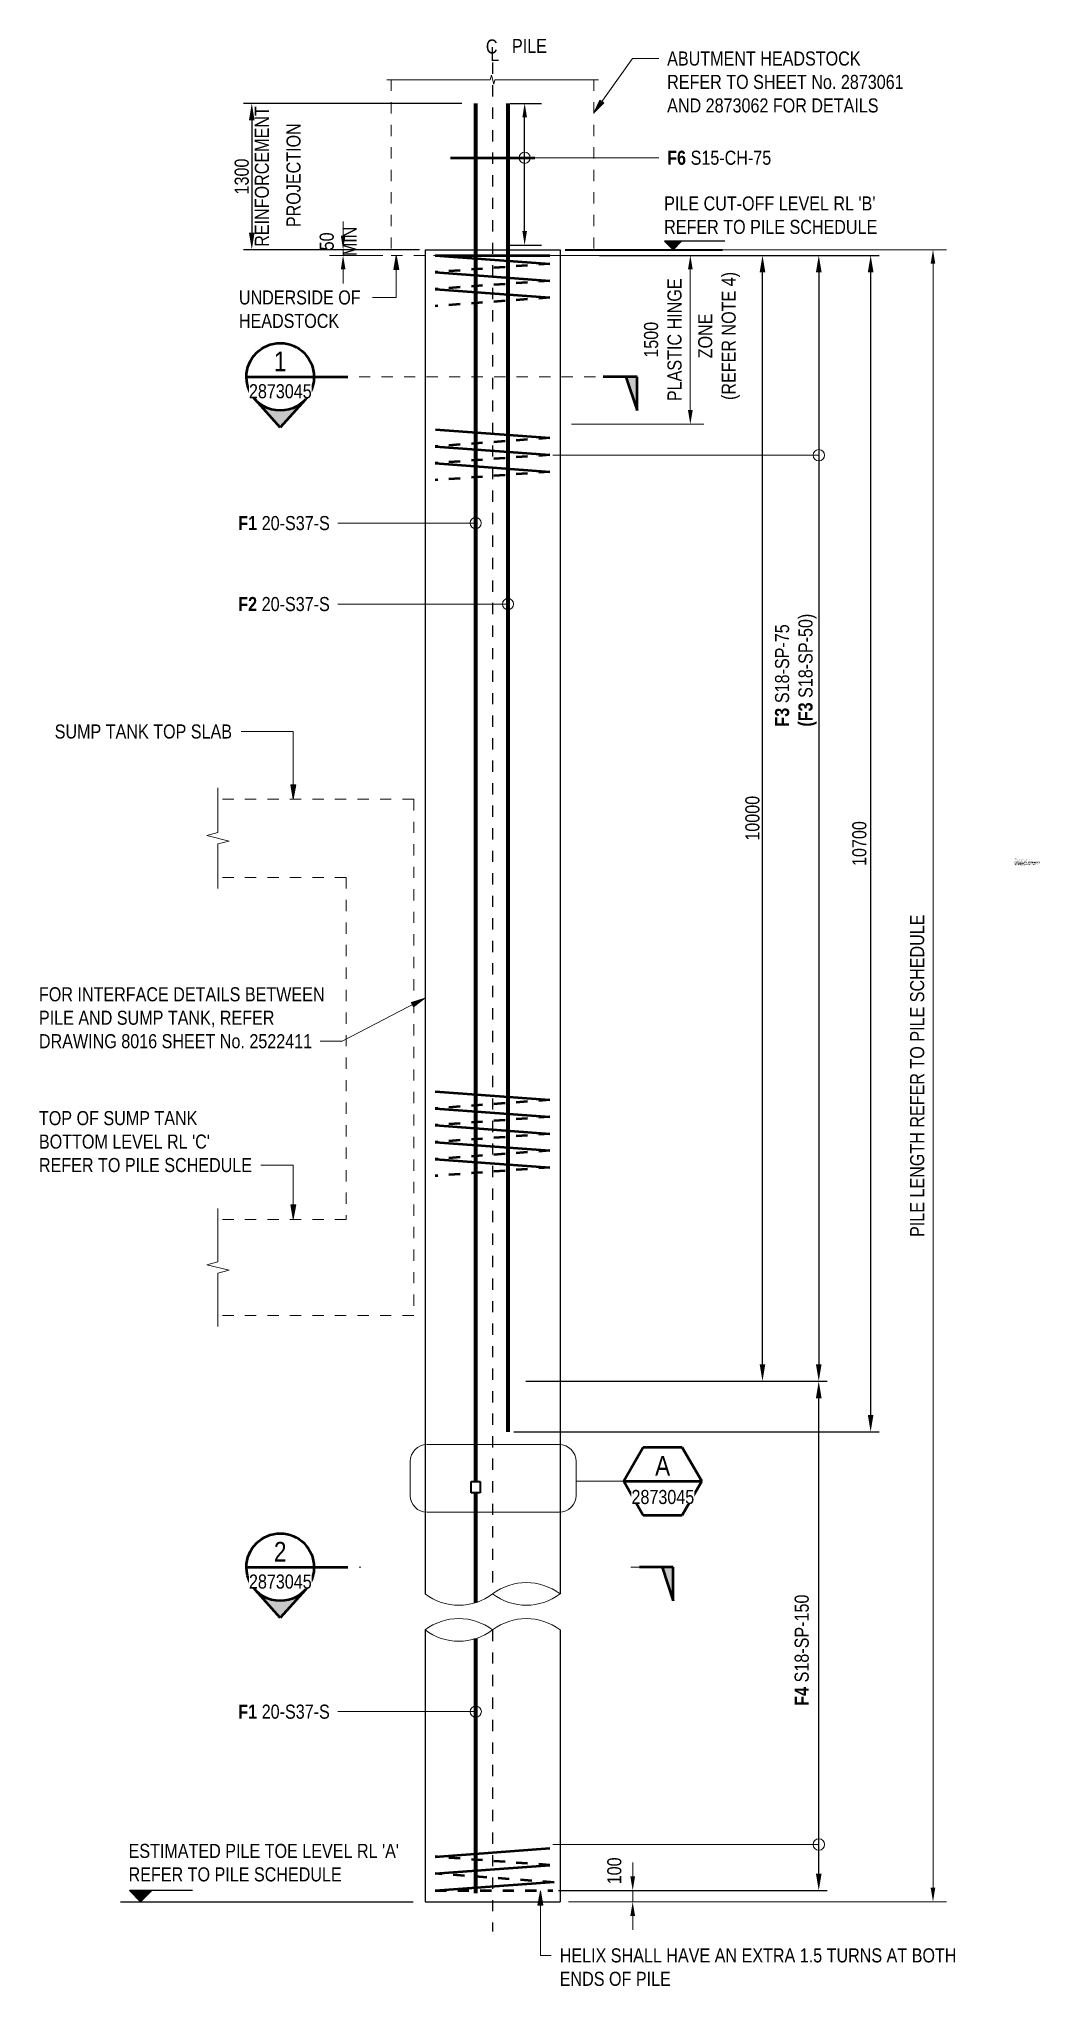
# Model space of a CAD drawing. Header units: metres. Extents: x -0.5 to 32.5, y -7.6 to 10.1.
# Drawn here: x 23.63 to 32.49, y -7.4 to 9.9 of the extents above; entities that cross this region are included whole.
import ezdxf

# ---------------------------------------------------------------- set-up
doc = ezdxf.new("R2010")
doc.units = ezdxf.units.M
for name, pattern in [('Dot_Section Line', [0.02, 0, -0.02]), ('JacobsCenter', [0.015, 0.009, -0.0015, 0.003, -0.0015]), ('JacobsDash', [0.0045, 0.003, -0.0015])]:
    doc.linetypes.add(name, pattern=pattern)
doc.layers.get('Defpoints').update_dxf_attribs({"color": 41})
for name, color, linetype, lineweight in [('A-ANNO-DIMS', 7, 'Continuous', 9), ('A-ANNO-NOTE', 7, 'Continuous', 9), ('A-ANNO-SYMB', 7, 'Continuous', 9), ('A-DETL', 7, 'Continuous', 13), ('A-DETL-GENF', 7, 'Continuous', 9), ('G-ANNO-SYMB', 7, 'Continuous', 9), ('G-ANNO-TEXT', 7, 'Continuous', 9)]:
    doc.layers.add(name, color=color, linetype=linetype, lineweight=lineweight)
doc.styles.add('Arial Narrow', font='ARIALN.TTF', dxfattribs={"height": 0.125})
doc.styles.add('Arial Narrow_1', font='ARIALN.TTF', dxfattribs={"height": 0.0025})
doc.styles.add('Arial Narrow_2', font='ARIALN.TTF', dxfattribs={"height": 0.175})
doc.styles.add('Arial Narrow_5', font='ARIALN.TTF', dxfattribs={"height": 0.0035})
doc.styles.add('Arial Narrow_6', font='ARIALN.TTF', dxfattribs={"height": 0.005})
doc.styles.add('Arial Narrow_B', font='ARIALNB.TTF', dxfattribs={"height": 0.125})
doc.dimstyles.new('____ddd____', dxfattribs={"dimscale": 0.3048, "dimtxt": 0.127929, "dimasz": 0.492126, "dimexe": 0.246063, "dimexo": 0.164042, "dimgap": 0.082021, "dimtad": 1, "dimdec": 0, "dimlfac": 1000, "dimzin": 0, "dimdsep": 46, "dimtxsty": 'Arial Narrow', "dimsah": 1, "dimcen": 0.09, "dimaunit": 1, "dimadec": 4, "dimazin": 0, "dimtfac": 1, "dimtdec": 4, "dimtix": 1, "dimtmove": 0, "dimatfit": 3, "dimfxl": 1, "dimtvp": 1, "dimtolj": 1, "dimtzin": 0, "dimarcsym": 2})
doc.dimstyles.new('Dimension_Standard_O__mm_', dxfattribs={"dimscale": 0.3048, "dimtxt": 0.127929, "dimasz": 0.410105, "dimexe": 0.393701, "dimexo": 0.246063, "dimgap": 0.246063, "dimtad": 1, "dimdec": 0, "dimlfac": 1000, "dimzin": 0, "dimdsep": 46, "dimtxsty": 'Arial Narrow', "dimsah": 1, "dimcen": 0.09, "dimaunit": 1, "dimadec": 4, "dimazin": 0, "dimtfac": 1, "dimtdec": 4, "dimtix": 1, "dimtmove": 2, "dimatfit": 3, "dimfxl": 1, "dimtvp": 1, "dimtfill": 1, "dimtolj": 1, "dimtzin": 0, "dimlwd": 18, "dimlwe": 18, "dimarcsym": 2})
doc.dimstyles.new('Dimension_Standard_O__mm__1', dxfattribs={"dimscale": 0.3048, "dimtxt": 0.127929, "dimasz": 0.410105, "dimexe": 0.393701, "dimexo": 0.246063, "dimgap": 0.246063, "dimtad": 1, "dimdec": 0, "dimlfac": 1000, "dimzin": 0, "dimdsep": 46, "dimtxsty": 'Arial Narrow', "dimsah": 1, "dimcen": 0.09, "dimaunit": 1, "dimadec": 4, "dimazin": 0, "dimtfac": 1, "dimtdec": 4, "dimtix": 1, "dimtmove": 0, "dimatfit": 3, "dimfxl": 1, "dimtvp": 1, "dimtfill": 1, "dimtolj": 1, "dimtzin": 0, "dimlwd": 18, "dimlwe": 18, "dimarcsym": 2})
doc.dimstyles.new('Dimension_Standard_T__mm_', dxfattribs={"dimscale": 0.3048, "dimtxt": 0.127929, "dimasz": 0.410105, "dimexe": 0.393701, "dimexo": 0.246063, "dimgap": 0.164042, "dimtad": 1, "dimdec": 0, "dimlfac": 1000, "dimzin": 0, "dimdsep": 46, "dimtxsty": 'Arial Narrow', "dimsah": 1, "dimcen": 0.09, "dimaunit": 1, "dimadec": 4, "dimazin": 0, "dimtfac": 1, "dimtdec": 4, "dimtix": 1, "dimtmove": 2, "dimatfit": 3, "dimfxl": 1, "dimtvp": 1, "dimtolj": 1, "dimtzin": 0, "dimlwd": 18, "dimlwe": 18, "dimarcsym": 2})
doc.dimstyles.new('Dimension_Standard_T_REO', dxfattribs={"dimscale": 0.3048, "dimtxt": 0.127929, "dimasz": 0.410105, "dimexe": 0.492126, "dimexo": 0.0625, "dimgap": 0.164042, "dimtad": 1, "dimdec": 0, "dimlfac": 1000, "dimzin": 0, "dimdsep": 46, "dimtxsty": 'Arial Narrow', "dimsah": 1, "dimcen": 0.09, "dimaunit": 1, "dimadec": 4, "dimazin": 0, "dimtfac": 1, "dimtdec": 4, "dimtix": 1, "dimtmove": 2, "dimatfit": 3, "dimfxl": 0.492126, "dimfxlon": 1, "dimtvp": 1, "dimtolj": 1, "dimtzin": 0, "dimlwd": 25, "dimlwe": 25, "dimarcsym": 2})

msp = doc.modelspace()

# ---------------------------------------------------------------- texts
at = {"layer": 'A-ANNO-NOTE', "insert": (27.8304, 9.8951), "char_height": 0.125, "attachment_point": 1, "style": 'Arial Narrow', "bg_fill": 3, "box_fill_scale": 1, "bg_fill_color": 256, "bg_fill_true_color": 13158600, "bg_fill_transparency": 0}
msp.add_mtext('PILE', dxfattribs=at)
at = {"layer": 'G-ANNO-TEXT', "attachment_point": 1, "bg_fill": 3, "box_fill_scale": 1, "bg_fill_color": 256, "bg_fill_true_color": 13158600, "bg_fill_transparency": 0}
for s, insert, char_height, style in [("PILE CUT-OFF LEVEL RL 'B'", (29.1825, 8.4965), 0.125, 'Arial Narrow'), ('F1', (25.3985, 5.6574), 0.125, 'Arial Narrow_B'), ('F2 ', (25.3985, 4.9382), 0.125, 'Arial Narrow_B'), ('1.', (32.29, 2.6064), 0.0035, 'Arial Narrow_5'), ('FOR INTERFACE DETAILS BETWEEN ', (23.6279, 1.472), 0.125, 'Arial Narrow'), ('TOP OF SUMP TANK ', (23.6279, 0.372), 0.125, 'Arial Narrow'), ('F1', (25.3985, -4.8999), 0.125, 'Arial Narrow_B')]:
    msp.add_mtext(s, dxfattribs=dict(at, insert=insert, char_height=char_height, style=style))
at = {"layer": 'G-ANNO-TEXT', "insert": (24.4242, -6.1367), "char_height": 0.125, "attachment_point": 1, "style": 'Arial Narrow', "bg_fill": 3, "box_fill_scale": 1, "bg_fill_color": 256, "bg_fill_transparency": 0}
msp.add_mtext("ESTIMATED PILE TOE LEVEL RL 'A'", dxfattribs=at)

# ---------------------------------------------------------------- blocks, each defined once
blk = doc.blocks.new('BREAK LINE - INPUT VIEW SCALE_R13 - Std Break-5070583-DRG-2873045 - PILE ELAVATION 1')
at = {"layer": 'A-DETL-GENF'}
for p, q in [((0.88, 0), (-0.04, 0)), ((0.89, 0.04), (0.88, 0)), ((0.91, -0.04), (0.89, 0.04)), ((0.92, 0), (0.91, -0.04)), ((1.84, 0), (0.92, 0))]:
    blk.add_line(p, q, dxfattribs=at)
blk = doc.blocks.new('CS_DET_Pile-Column_BreakLine - CS_Tubular BreakLine-5616656-DRG-2873045 - PILE ELAVATION 1')
at = {"layer": 'A-DETL-GENF', "lineweight": 18}
for centre, start, end in [((0.3, 0.398), 232.9573, 307.0427), ((0.9, -0.397), 52.9573, 127.0427), ((0.9, 0.398), 232.9573, 307.0427)]:
    blk.add_arc(centre, 0.498, start, end, dxfattribs=at)
blk = doc.blocks.new('CS_DET_BreakLine_ViewScale - Std Break-6321695-DRG-2873045 - PILE ELAVATION 1')
at = {"layer": 'A-DETL-GENF'}
for p, q in [((-0.1, 0), (0.2975, 0)), ((0.2975, 0), (0.3225, -0.1)), ((0.3225, -0.1), (0.3725, 0.1)), ((0.3725, 0.1), (0.3975, 0)), ((0.3975, 0), (0.795, 0))]:
    blk.add_line(p, q, dxfattribs=at)
blk = doc.blocks.new('CS_DET_BreakLine_ViewScale - Std Break-6321825-DRG-2873045 - PILE ELAVATION 1')
at = {"layer": 'A-DETL-GENF'}
for p, q in [((-0.1, 0), (0.375, 0)), ((0.375, 0), (0.4, -0.1)), ((0.4, -0.1), (0.45, 0.1)), ((0.45, 0.1), (0.475, 0)), ((0.475, 0), (0.95, 0))]:
    blk.add_line(p, q, dxfattribs=at)
blk = doc.blocks.new('DIMBLOCK22-DRG-2873045 - PILE ELAVATION 1')
at = {"layer": 'A-ANNO-DIMS', "color": 0, "lineweight": -2, "transparency": 16777216}
for p, q in [((27.384, 9.323), (25.444, 9.323)), ((25.519, 9.173), (25.519, 8.173)), ((27.008, 8.023), (25.444, 8.023))]:
    blk.add_line(p, q, dxfattribs=at)
at = {"layer": 'A-ANNO-DIMS', "color": 0, "transparency": 16777216}
for points in [[(25.494, 9.173), (25.544, 9.173), (25.519, 9.323)], [(25.494, 8.173), (25.544, 8.173), (25.519, 8.023)]]:
    blk.add_solid(points, dxfattribs=at)
at = {"layer": 'Defpoints', "color": 0, "transparency": 16777216}
for p in [(27.434, 9.323), (25.519, 8.023), (27.058, 8.023)]:
    blk.add_point(p, dxfattribs=at)
at = {"layer": 'A-ANNO-DIMS', "color": 0, "transparency": 16777216, "char_height": 0.125, "width": 1.50103, "attachment_point": 5, "rotation": 90, "style": 'Arial Narrow'}
for s, insert in [('\\A1;REINFORCEMENT', (25.609, 8.673)), ('\\A1;1300', (25.43, 8.673))]:
    blk.add_mtext(s, dxfattribs=dict(at, insert=insert))
blk = doc.blocks.new('DIMBLOCK23-DRG-2873045 - PILE ELAVATION 1')
at = {"layer": 'A-ANNO-DIMS', "color": 0, "lineweight": 18, "transparency": 16777216}
for p, q in [((26.33, 8.148), (26.33, 8.273)), ((26.983, 8.023), (26.21, 8.023)), ((26.683, 7.973), (26.21, 7.973)), ((26.33, 7.973), (26.33, 8.023)), ((26.33, 7.848), (26.33, 7.723))]:
    blk.add_line(p, q, dxfattribs=at)
at = {"layer": 'A-ANNO-DIMS', "color": 0, "transparency": 16777216}
for points in [[(26.31, 8.148), (26.351, 8.148), (26.33, 8.023)], [(26.31, 7.848), (26.351, 7.848), (26.33, 7.973)]]:
    blk.add_solid(points, dxfattribs=at)
at = {"layer": 'Defpoints', "color": 0, "transparency": 16777216}
for p in [(26.33, 8.023), (26.758, 7.973), (27.058, 8.023)]:
    blk.add_point(p, dxfattribs=at)
at = {"layer": 'A-ANNO-DIMS', "color": 0, "lineweight": 18, "transparency": 16777216, "insert": (26.286, 8.097), "char_height": 0.125, "width": 0.31678, "attachment_point": 5, "rotation": 90, "line_spacing_factor": 0.974696, "style": 'Arial Narrow'}
blk.add_mtext('\\A1;50\\PMIN', dxfattribs=at)
blk = doc.blocks.new('DIMBLOCK24-DRG-2873045 - PILE ELAVATION 1')
at = {"layer": 'A-ANNO-DIMS', "color": 0, "lineweight": 25, "transparency": 16777216}
for p, q in [((27.813, 9.323), (28.093, 9.323)), ((27.943, 8.188), (27.943, 9.198)), ((27.813, 8.063), (28.093, 8.063))]:
    blk.add_line(p, q, dxfattribs=at)
at = {"layer": 'A-ANNO-DIMS', "color": 0, "transparency": 16777216}
for points in [[(27.923, 9.198), (27.964, 9.198), (27.943, 9.323)], [(27.923, 8.188), (27.964, 8.188), (27.943, 8.063)]]:
    blk.add_solid(points, dxfattribs=at)
at = {"layer": 'Defpoints', "color": 0, "transparency": 16777216}
for p in [(27.793, 9.323), (27.943, 9.323), (27.793, 8.063)]:
    blk.add_point(p, dxfattribs=at)
at = {"layer": 'A-ANNO-DIMS', "color": 0, "lineweight": 25, "transparency": 16777216, "insert": (27.819, 8.693), "char_height": 0.125, "attachment_point": 5, "rotation": 90, "style": 'Arial Narrow'}
blk.add_mtext('\\A1;\u200e', dxfattribs=at)
blk = doc.blocks.new('BR_A3_SYMB_REO_DIM_DOT_R17 - SCALE 20-5069993-DRG-2873045 - PILE ELAVATION 1')
at = {"layer": 'A-ANNO-NOTE'}
blk.add_circle((0, 0), 0.001, dxfattribs=at)
blk = doc.blocks.new('DIMBLOCK25-DRG-2873045 - PILE ELAVATION 1')
at = {"layer": 'A-ANNO-DIMS', "color": 0, "lineweight": 18, "transparency": 16777216}
for p, q in [((28.903, -6.426), (28.903, -6.301)), ((28.268, -6.551), (29.023, -6.551)), ((28.903, -6.651), (28.903, -6.551)), ((28.333, -6.651), (29.023, -6.651)), ((28.903, -6.776), (28.903, -6.901))]:
    blk.add_line(p, q, dxfattribs=at)
at = {"layer": 'A-ANNO-DIMS', "color": 0, "transparency": 16777216}
blk.add_solid([(28.882, -6.776), (28.924, -6.776), (28.903, -6.651)], dxfattribs=at)
at = {"layer": 'Defpoints', "color": 0, "transparency": 16777216}
for p in [(28.193, -6.551), (28.903, -6.551), (28.258, -6.651)]:
    blk.add_point(p, dxfattribs=at)
at = {"layer": 'A-ANNO-DIMS', "color": 0, "lineweight": 18, "transparency": 16777216, "insert": (28.677, -6.496), "char_height": 0.125, "width": 0.2851, "attachment_point": 1, "rotation": 90, "line_spacing_factor": 0.974696, "style": 'Arial Narrow', "bg_fill": 3, "box_fill_scale": 1.1, "bg_fill_color": 256, "bg_fill_true_color": 13158600, "bg_fill_transparency": 0}
blk.add_mtext('\\A1;100', dxfattribs=at)
at = {"layer": 'A-ANNO-DIMS', "color": 0, "transparency": 16777216}
blk.add_solid([(28.882, -6.426), (28.924, -6.426), (28.903, -6.551)], dxfattribs=at)
blk = doc.blocks.new('CS_Annot_Centreline Symbol1 - CS_Annot_Centreline Symbol 2-5069981-DRG-2873045 - PILE ELAVATION 1')
at = {"layer": 'A-ANNO-NOTE', "char_height": 0.0025, "attachment_point": 1, "style": 'Arial Narrow_1'}
for s, insert, width in [('C  ', (-0.00119, 0.00463), 0.0044093), ('L', (-0.00041, 0.00329), 0.0019241)]:
    blk.add_mtext(s, dxfattribs=dict(at, insert=insert, width=width))
blk = doc.blocks.new('DIMBLOCK26-DRG-2873045 - PILE ELAVATION 1')
at = {"layer": 'A-ANNO-DIMS', "color": 0, "lineweight": 18, "transparency": 16777216}
for p, q in [((28.333, 8.023), (31.691, 8.023)), ((31.571, -6.526), (31.571, 7.898)), ((28.333, -6.651), (31.691, -6.651))]:
    blk.add_line(p, q, dxfattribs=at)
at = {"layer": 'A-ANNO-DIMS', "color": 0, "transparency": 16777216}
for points in [[(31.55, 7.898), (31.591, 7.898), (31.571, 8.023)], [(31.55, -6.526), (31.591, -6.526), (31.571, -6.651)]]:
    blk.add_solid(points, dxfattribs=at)
at = {"layer": 'Defpoints', "color": 0, "transparency": 16777216}
for p in [(28.258, 8.023), (31.571, 8.023), (28.258, -6.651)]:
    blk.add_point(p, dxfattribs=at)
at = {"layer": 'A-ANNO-DIMS', "color": 0, "lineweight": 18, "transparency": 16777216, "insert": (31.431, 0.686), "char_height": 0.125, "width": 3.44311, "attachment_point": 5, "rotation": 90, "style": 'Arial Narrow', "bg_fill": 3, "box_fill_scale": 1.1, "bg_fill_color": 256, "bg_fill_true_color": 13158600, "bg_fill_transparency": 0}
blk.add_mtext('\\A1;PILE LENGTH REFER TO PILE SCHEDULE', dxfattribs=at)
blk = doc.blocks.new('Drafting View - sectionTail-4870194-DRG-2873045 - PILE ELAVATION 1')
at = {"layer": 'G-ANNO-SYMB'}
blk.add_hatch(color=256, dxfattribs=at).paths.add_polyline_path([(-0.006, 0.006), (-0.004, 0), (-0.006, 0)])
at = {"layer": 'G-ANNO-SYMB', "lineweight": 50}
for p, q in [((-0.006, 0.006), (-0.006, 0)), ((-0.004, 0), (-0.006, 0.006)), ((-0.006, 0), (-0.004, 0)), ((-0.006, 0), (0, 0))]:
    blk.add_line(p, q, dxfattribs=at)
blk = doc.blocks.new('Drafting View - SectionHead-4898858-DRG-2873045 - PILE ELAVATION 1')
at = {"layer": 'G-ANNO-SYMB'}
h = blk.add_hatch(color=256, dxfattribs=at)
edge = h.paths.add_edge_path()
edge.add_line((-0.002, 0.009), (0.00247, 0.004))
edge.add_arc((-0.002, 0), 0.006, 41.8277, 138.1723)
edge.add_line((-0.00647, 0.004), (-0.002, 0.009))
at = {"layer": 'G-ANNO-SYMB', "lineweight": 50}
for p, q in [((-0.002, 0.009), (-0.00647, 0.004)), ((0.00247, 0.004), (-0.002, 0.009)), ((0.004, 0), (0.01, 0))]:
    blk.add_line(p, q, dxfattribs=at)
for start, end in [(360, 180), (180, 360)]:
    blk.add_arc((-0.002, 0), 0.006, start, end, dxfattribs=at)
blk = doc.blocks.new('DIMBLOCK27-DRG-2873045 - PILE ELAVATION 1')
at = {"layer": 'A-ANNO-DIMS', "color": 0, "lineweight": 18, "transparency": 16777216}
for p, q in [((27.133, 7.973), (29.535, 7.973)), ((29.415, 6.598), (29.415, 7.848)), ((28.358, 6.473), (29.535, 6.473))]:
    blk.add_line(p, q, dxfattribs=at)
at = {"layer": 'A-ANNO-DIMS', "color": 0, "transparency": 16777216}
for points in [[(29.394, 7.848), (29.436, 7.848), (29.415, 7.973)], [(29.394, 6.598), (29.436, 6.598), (29.415, 6.473)]]:
    blk.add_solid(points, dxfattribs=at)
at = {"layer": 'Defpoints', "color": 0, "transparency": 16777216}
for p in [(27.058, 7.973), (28.283, 6.473)]:
    blk.add_point(p, dxfattribs=at)
at = {"layer": 'A-ANNO-DIMS', "color": 0, "lineweight": 18, "transparency": 16777216, "insert": (29.171, 7.223), "char_height": 0.125, "width": 1.311, "attachment_point": 5, "rotation": 90, "style": 'Arial Narrow', "bg_fill": 3, "box_fill_scale": 1.1, "bg_fill_color": 256, "bg_fill_true_color": 13158600, "bg_fill_transparency": 0}
blk.add_mtext('\\A1;1500\\PPLASTIC HINGE', dxfattribs=at)
at = {"layer": 'Defpoints', "color": 0, "transparency": 16777216}
blk.add_point((29.415, 7.973), dxfattribs=at)
blk = doc.blocks.new('Drafting View - SheetRef-4900799-DRG-2873045 - PILE ELAVATION 1')
at = {"layer": 'A-ANNO-SYMB', "lineweight": 50}
for p, q in [((-0.00346, 0.006), (-0.00693, 0)), ((0.00346, 0.006), (-0.00346, 0.006)), ((0.00693, 0), (0.00346, 0.006)), ((-0.00693, 0), (0.00693, 0)), ((-0.00693, 0), (-0.00347, -0.006)), ((0.00346, -0.006), (0.00693, 0)), ((-0.00347, -0.006), (0.00346, -0.006))]:
    blk.add_line(p, q, dxfattribs=at)
blk = doc.blocks.new('DIMBLOCK28-DRG-2873045 - PILE ELAVATION 1')
at = {"layer": 'A-ANNO-DIMS', "color": 0, "lineweight": -2, "transparency": 16777216}
for p, q in [((28.608, 7.973), (31.092, 7.973)), ((31.017, 7.823), (31.017, -2.327)), ((27.846, -2.477), (31.092, -2.477))]:
    blk.add_line(p, q, dxfattribs=at)
at = {"layer": 'A-ANNO-DIMS', "color": 0, "transparency": 16777216}
for points in [[(30.992, 7.823), (31.042, 7.823), (31.017, 7.973)], [(30.992, -2.327), (31.042, -2.327), (31.017, -2.477)]]:
    blk.add_solid(points, dxfattribs=at)
at = {"layer": 'Defpoints', "color": 0, "transparency": 16777216}
for p in [(28.558, 7.973), (27.796, -2.477), (31.017, -2.477)]:
    blk.add_point(p, dxfattribs=at)
at = {"layer": 'A-ANNO-DIMS', "color": 0, "transparency": 16777216, "insert": (30.917, 2.748), "char_height": 0.125, "width": 0.47516, "attachment_point": 5, "rotation": 90, "style": 'Arial Narrow'}
blk.add_mtext('\\A1;10700\u200e', dxfattribs=at)
blk = doc.blocks.new('DIMBLOCK29-DRG-2873045 - PILE ELAVATION 1')
at = {"layer": 'A-ANNO-DIMS', "color": 0, "lineweight": -2, "transparency": 16777216}
for p, q in [((28.608, 7.973), (30.131, 7.973)), ((30.056, -1.878), (30.056, 7.823)), ((27.953, -2.028), (30.131, -2.028))]:
    blk.add_line(p, q, dxfattribs=at)
at = {"layer": 'A-ANNO-DIMS', "color": 0, "transparency": 16777216}
for points in [[(30.031, 7.823), (30.081, 7.823), (30.056, 7.973)], [(30.031, -1.878), (30.081, -1.878), (30.056, -2.028)]]:
    blk.add_solid(points, dxfattribs=at)
at = {"layer": 'Defpoints', "color": 0, "transparency": 16777216}
for p in [(28.558, 7.973), (30.056, 7.973), (27.903, -2.028)]:
    blk.add_point(p, dxfattribs=at)
at = {"layer": 'A-ANNO-DIMS', "color": 0, "transparency": 16777216, "insert": (29.967, 2.973), "char_height": 0.125, "width": 0.47516, "attachment_point": 5, "rotation": 90, "style": 'Arial Narrow'}
blk.add_mtext('\\A1;10000', dxfattribs=at)
blk = doc.blocks.new('DIMBLOCK30-DRG-2873045 - PILE ELAVATION 1')
at = {"layer": 'A-ANNO-DIMS', "color": 0, "lineweight": -2, "transparency": 16777216}
for p, q in [((28.608, 7.973), (30.631, 7.973)), ((30.556, 7.823), (30.556, -1.878)), ((27.953, -2.028), (30.631, -2.028))]:
    blk.add_line(p, q, dxfattribs=at)
at = {"layer": 'A-ANNO-DIMS', "color": 0, "transparency": 16777216}
for points in [[(30.531, 7.823), (30.581, 7.823), (30.556, 7.973)], [(30.531, -1.878), (30.581, -1.878), (30.556, -2.028)]]:
    blk.add_solid(points, dxfattribs=at)
at = {"layer": 'Defpoints', "color": 0, "transparency": 16777216}
for p in [(28.558, 7.973), (27.903, -2.028), (30.556, -2.028)]:
    blk.add_point(p, dxfattribs=at)
at = {"layer": 'A-ANNO-DIMS', "color": 0, "transparency": 16777216, "insert": (30.457, 2.973), "char_height": 0.125, "attachment_point": 5, "rotation": 90, "style": 'Arial Narrow'}
blk.add_mtext('\\A1;\u200c', dxfattribs=at)
blk = doc.blocks.new('DIMBLOCK31-DRG-2873045 - PILE ELAVATION 1')
at = {"layer": 'A-ANNO-DIMS', "color": 0, "lineweight": -2, "transparency": 16777216}
for p, q in [((27.953, -2.028), (30.631, -2.028)), ((30.556, -6.401), (30.556, -2.178)), ((28.243, -6.551), (30.631, -6.551))]:
    blk.add_line(p, q, dxfattribs=at)
at = {"layer": 'A-ANNO-DIMS', "color": 0, "transparency": 16777216}
for points in [[(30.531, -2.178), (30.581, -2.178), (30.556, -2.028)], [(30.531, -6.401), (30.581, -6.401), (30.556, -6.551)]]:
    blk.add_solid(points, dxfattribs=at)
at = {"layer": 'Defpoints', "color": 0, "transparency": 16777216}
for p in [(27.903, -2.028), (30.556, -2.028), (28.193, -6.551)]:
    blk.add_point(p, dxfattribs=at)
at = {"layer": 'A-ANNO-DIMS', "color": 0, "transparency": 16777216, "insert": (30.457, -4.289), "char_height": 0.125, "attachment_point": 5, "rotation": 90, "style": 'Arial Narrow'}
blk.add_mtext('\\A1;\u200c', dxfattribs=at)

# ---------------------------------------------------------------- dimensions: what is measured, and where the dimension line sits
at = {"layer": 'A-ANNO-DIMS'}
dim = msp.add_linear_dim(base=(25.5192, 8.0227), p1=(27.4341, 9.3227), p2=(27.0582, 8.0227), angle=90, text='<>\\XREINFORCEMENT', dimstyle='____ddd____', override={"dimpost": '<>', "dimfxl": 1.353255}, dxfattribs=at)
dim.commit()
dim.dimension.update_dxf_attribs({"geometry": 'DIMBLOCK22-DRG-2873045 - PILE ELAVATION 1', "text_midpoint": (25.5192, 8.6727)})
at = {"layer": 'A-ANNO-DIMS', "lineweight": 25}
dim = msp.add_linear_dim(base=(27.9435, 9.3227), p1=(27.7935, 8.0627), p2=(27.7935, 9.3227), angle=90, text='\u200e', dimstyle='Dimension_Standard_T_REO', override={"dimpost": '<>', "dimfxl": 1.26}, dxfattribs=at)
dim.commit()
dim.dimension.update_dxf_attribs({"geometry": 'DIMBLOCK24-DRG-2873045 - PILE ELAVATION 1', "text_midpoint": (27.8192, 8.6927)})
at = {"layer": 'A-ANNO-DIMS', "lineweight": 18}
dim = msp.add_linear_dim(base=(26.3304, 8.0227), p1=(26.7582, 7.9727), p2=(27.0582, 8.0227), angle=90, text='<>\\XMIN', dimstyle='Dimension_Standard_T__mm_', override={"dimpost": '<>', "dimfxl": 0.304138}, dxfattribs=at)
dim.commit()
dim.dimension.update_dxf_attribs({"geometry": 'DIMBLOCK23-DRG-2873045 - PILE ELAVATION 1', "text_midpoint": (26.2855, 8.0973), "dimtype": 160, "text_rotation": 90})

# ---------------------------------------------------------------- hatches: boundary and pattern name
at = {"layer": 'A-DETL-GENF'}
for points in [[(29.2617, 8.0227), (29.3367, 8.0977), (29.1867, 8.0977)], [(24.5317, -6.6508), (24.6317, -6.5508), (24.4317, -6.5508)]]:
    msp.add_hatch(color=256, dxfattribs=at).paths.add_polyline_path(points)
at = {"layer": 'G-ANNO-TEXT'}
for points in [[(28.5567, 9.2381), (28.6473, 9.327), (28.6114, 9.3527)], [(26.8022, 7.9716), (26.7802, 7.8466), (26.8243, 7.8466)], [(25.8868, 3.144), (25.9088, 3.269), (25.8648, 3.269)], [(27.0572, 1.374), (26.9361, 1.336), (26.9564, 1.2968)], [(25.8868, -0.5851), (25.9088, -0.4601), (25.8648, -0.4601)], [(28.0838, -6.5548), (28.0617, -6.6798), (28.1058, -6.6798)]]:
    msp.add_hatch(color=256, dxfattribs=at).paths.add_polyline_path(points)

# ---------------------------------------------------------------- linework, layer by layer
at = {"layer": 'A-ANNO-SYMB', "lineweight": 18}
msp.add_line((26.9258, -2.7408), (26.9258, -3.041), dxfattribs=at)
for centre, start, end in [((27.0758, -2.7408), 90, 180), ((27.0758, -3.041), 180, 270)]:
    msp.add_arc(centre, 0.15, start, end, dxfattribs=at)
at = {"layer": 'A-DETL', "linetype": 'JacobsDash', "lineweight": 18}
for p, q in [((26.7582, 9.5327), (26.7582, 7.9727)), ((28.5582, 9.5327), (28.5582, 7.9727)), ((27.0582, 7.9727), (26.7582, 7.9727)), ((28.5582, 7.9727), (28.2582, 7.9727)), ((26.9582, 3.1427), (25.2182, 3.1427)), ((26.9582, 3.1427), (26.9582, -1.4423)), ((26.3582, 2.4477), (25.2182, 2.4477)), ((26.3582, 2.4477), (26.3582, -0.5923)), ((26.3582, -0.5923), (25.2182, -0.5923)), ((26.9582, -1.4423), (25.2182, -1.4423))]:
    msp.add_line(p, q, dxfattribs=at)
at = {"layer": 'A-DETL', "linetype": 'JacobsCenter', "lineweight": 25}
for p, q in [((27.6582, 9.685), (27.6582, -3.917)), ((27.6582, -4.2359), (27.6582, -6.915))]:
    msp.add_line(p, q, dxfattribs=at)
at = {"layer": 'A-DETL', "lineweight": 70}
for p, q in [((27.5082, -2.9173), (27.5082, 9.3227)), ((27.7958, -2.4765), (27.7958, 9.3227)), ((27.5082, -3.9931), (27.5082, -3.0173)), ((27.5082, -6.5758), (27.5082, -4.3121))]:
    msp.add_line(p, q, dxfattribs=at)
at = {"layer": 'A-DETL', "lineweight": 50}
for p, q in [((27.2832, 8.8399), (28.0332, 8.8399)), ((27.1482, 7.9727), (28.1682, 7.8977)), ((27.1482, 7.9727), (28.1682, 7.9727)), ((27.2832, 7.9727), (28.0332, 7.9727)), ((27.1482, 7.8227), (28.1682, 7.7477)), ((27.1482, 7.6727), (28.1682, 7.5977)), ((27.1509, 6.4257), (28.1682, 6.3509)), ((27.1482, 6.2759), (28.1682, 6.2009)), ((27.1482, 6.1259), (28.1682, 6.0509)), ((27.1482, 0.5459), (28.1682, 0.4709)), ((27.1482, 0.3959), (28.1682, 0.3209)), ((27.1482, 0.2459), (28.1682, 0.1709)), ((27.1482, 0.0959), (28.1682, 0.0209)), ((27.1482, -0.0541), (28.1682, -0.1291)), ((27.1482, -6.2508), (28.1682, -6.1758)), ((27.1482, -6.4008), (28.1682, -6.3258)), ((27.1482, -6.5508), (28.1682, -6.4758))]:
    msp.add_line(p, q, dxfattribs=at)
at = {"layer": 'A-DETL', "lineweight": 25}
for p, q in [((27.0582, 8.0227), (28.2582, 8.0227)), ((27.0582, 8.0227), (27.0582, -3.917)), ((28.2582, 8.0227), (28.2582, -3.917)), ((29.7217, 8.0977), (29.1867, 8.0977)), ((29.1867, 8.0977), (29.2617, 8.0227)), ((29.3367, 8.0977), (29.2617, 8.0227)), ((27.0582, -4.2359), (27.0582, -6.6508)), ((28.2582, -4.2359), (28.2582, -6.6508)), ((24.9917, -6.5508), (24.4317, -6.5508)), ((24.4317, -6.5508), (24.5317, -6.6508)), ((24.6317, -6.5508), (24.5317, -6.6508)), ((24.3532, -6.6508), (26.9532, -6.6508)), ((27.0582, -6.6508), (28.2582, -6.6508))]:
    msp.add_line(p, q, dxfattribs=at)
at = {"layer": 'A-DETL', "lineweight": 9}
for p, q in [((27.7958, 8.0627), (27.8058, 8.0627)), ((27.7958, 8.0627), (27.8058, 8.0627)), ((28.1082, 0.3227), (28.1182, 0.3227)), ((28.1082, 0.3227), (28.1182, 0.3227))]:
    msp.add_line(p, q, dxfattribs=at)
at = {"layer": 'A-DETL', "lineweight": 35}
for p, q in [((28.3017, 8.0227), (29.7017, 8.0227)), ((27.4682, -2.9173), (27.5482, -2.9173)), ((27.4682, -3.0173), (27.4682, -2.9173)), ((27.5482, -2.9173), (27.5482, -3.0173)), ((27.5482, -3.0173), (27.4682, -3.0173))]:
    msp.add_line(p, q, dxfattribs=at)
at = {"layer": 'A-DETL', "linetype": 'JacobsDash', "lineweight": 50}
for p, q in [((28.1682, 7.8977), (27.1482, 7.8227)), ((28.1682, 7.7477), (27.1482, 7.6727)), ((28.1682, 7.5977), (27.1482, 7.5227)), ((28.1682, 6.3509), (27.1482, 6.2759)), ((28.1682, 6.2009), (27.1482, 6.1259)), ((28.1682, 6.0509), (27.1482, 5.9759)), ((28.1682, 0.4709), (27.1482, 0.3959)), ((28.1682, 0.3209), (27.1482, 0.2459)), ((28.1682, 0.1709), (27.1482, 0.0959)), ((28.1682, 0.0209), (27.1482, -0.0541)), ((28.1682, -0.1291), (27.1482, -0.2041)), ((28.1682, -6.3258), (27.1482, -6.2508)), ((28.2053, -6.4785), (27.1482, -6.4008)), ((27.1482, -6.5508), (28.1932, -6.5508))]:
    msp.add_line(p, q, dxfattribs=at)
at = {"layer": 'A-DETL', "lineweight": 18}
for p, q in [((28.1932, 6.1976), (30.5566, 6.1976)), ((28.1932, -6.1424), (30.5566, -6.1424))]:
    msp.add_line(p, q, dxfattribs=at)
at = {"layer": 'G-ANNO-SYMB', "lineweight": 50}
for p, q in [((25.4716, 6.8938), (26.0716, 6.8938)), ((25.4716, -3.679), (26.0716, -3.679))]:
    msp.add_line(p, q, dxfattribs=at)
at = {"layer": 'G-ANNO-SYMB', "color": 7, "linetype": 'Dot_Section Line', "true_color": 0xffffff}
msp.add_line((25.8716, -3.679), (26.4872, -3.679), dxfattribs=at)
at = {"layer": 'G-ANNO-TEXT'}
for p, q in [((28.5567, 9.2381), (28.9019, 9.7213)), ((28.9019, 9.7213), (29.1342, 9.7213)), ((28.6114, 9.3527), (28.5567, 9.2381)), ((28.6473, 9.327), (28.6114, 9.3527)), ((28.5567, 9.2381), (28.6473, 9.327)), ((27.9431, 8.8401), (29.1342, 8.8401)), ((26.8022, 7.9716), (26.7802, 7.8466)), ((26.8243, 7.8466), (26.8022, 7.9716)), ((26.8022, 7.9716), (26.8022, 7.599)), ((26.7802, 7.8466), (26.8243, 7.8466)), ((26.5927, 7.599), (26.5925, 7.599)), ((26.8022, 7.599), (26.5927, 7.599)), ((26.287, 5.5949), (26.2838, 5.5949)), ((27.5079, 5.5949), (26.287, 5.5949)), ((26.287, 4.8757), (26.2838, 4.8757)), ((27.795, 4.8757), (26.287, 4.8757)), ((25.427, 3.7437), (25.4238, 3.7437)), ((25.8868, 3.7437), (25.427, 3.7437)), ((25.8868, 3.144), (25.8868, 3.7437)), ((25.9088, 3.269), (25.8648, 3.269)), ((25.8648, 3.269), (25.8868, 3.144)), ((25.8868, 3.144), (25.9088, 3.269)), ((27.0572, 1.374), (26.3222, 0.9928)), ((27.0572, 1.374), (26.9361, 1.336)), ((26.9361, 1.336), (26.9564, 1.2968)), ((26.9564, 1.2968), (27.0572, 1.374)), ((26.2583, 0.9928), (26.1271, 0.9928)), ((26.3222, 0.9928), (26.2583, 0.9928)), ((25.6206, -0.1072), (25.598, -0.1072)), ((25.8868, -0.1072), (25.6206, -0.1072)), ((25.8868, -0.5851), (25.8868, -0.1072)), ((25.9088, -0.4601), (25.8648, -0.4601)), ((25.8648, -0.4601), (25.8868, -0.5851)), ((25.8868, -0.5851), (25.9088, -0.4601)), ((26.3791, -4.9624), (26.2838, -4.9624)), ((27.5091, -4.9624), (26.3791, -4.9624)), ((28.0838, -6.5548), (28.0617, -6.6798)), ((28.1058, -6.6798), (28.0838, -6.5548)), ((28.0838, -6.5548), (28.0838, -7.1271)), ((28.0617, -6.6798), (28.1058, -6.6798)), ((28.0838, -7.1271), (28.1799, -7.1271))]:
    msp.add_line(p, q, dxfattribs=at)
for centre in [(27.9431, 8.8401), (27.5079, 5.5949), (27.795, 4.8757), (27.5091, -4.9624)]:
    msp.add_circle(centre, 0.05, dxfattribs=at)

# ---------------------------------------------------------------- block references
at = {"layer": 'A-ANNO-NOTE', "xscale": 50, "yscale": 50, "zscale": 50}
for name, p in [('CS_Annot_Centreline Symbol1 - CS_Annot_Centreline Symbol 2-5069981-DRG-2873045 - PILE ELAVATION 1', (27.6582, 9.6591)), ('BR_A3_SYMB_REO_DIM_DOT_R17 - SCALE 20-5069993-DRG-2873045 - PILE ELAVATION 1', (30.5566, -6.1424))]:
    msp.add_blockref(name, p, dxfattribs=at)
at = {"layer": 'A-DETL-GENF'}
for name, p, rotation in [('BREAK LINE - INPUT VIEW SCALE_R13 - Std Break-5070583-DRG-2873045 - PILE ELAVATION 1', (28.5582, 9.5327), 180), ('CS_DET_BreakLine_ViewScale - Std Break-6321695-DRG-2873045 - PILE ELAVATION 1', (25.2182, 2.4477), 89.99999999999991), ('CS_DET_BreakLine_ViewScale - Std Break-6321825-DRG-2873045 - PILE ELAVATION 1', (25.2182, -1.4423), 89.99999999999991), ('CS_DET_Pile-Column_BreakLine - CS_Tubular BreakLine-5616656-DRG-2873045 - PILE ELAVATION 1', (28.2582, -4.2358), 180)]:
    msp.add_blockref(name, p, dxfattribs=dict(at, rotation=rotation))
msp.add_blockref('CS_DET_Pile-Column_BreakLine - CS_Tubular BreakLine-5616656-DRG-2873045 - PILE ELAVATION 1', (27.0582, -3.9172), dxfattribs=at)
at = {"layer": 'G-ANNO-SYMB', "lineweight": 50, "extrusion": (0, 0, -1), "xscale": 49.99999999999998, "yscale": 49.99999999999998, "zscale": 49.99999999999998, "rotation": 180}
for p in [(-25.8716, 6.8938), (-25.8716, -3.679)]:
    msp.add_blockref('Drafting View - SectionHead-4898858-DRG-2873045 - PILE ELAVATION 1', p, dxfattribs=at)

msp.set_redraw_order([(e.dxf.handle, doc.entitydb.next_handle()) for e in msp.query("TEXT MTEXT ATTDEF DIMENSION ARC_DIMENSION")])  # texts and dimensions are drawn at this point

# ---------------------------------------------------------------- next in the draw order: texts
at = {"layer": 'G-ANNO-SYMB', "insert": (25.7153, -3.4542), "char_height": 0.175, "attachment_point": 1, "style": 'Arial Narrow_2', "bg_fill": 3, "box_fill_scale": 1, "bg_fill_color": 256, "bg_fill_transparency": 0}
msp.add_mtext('2', dxfattribs=at)
at = {"layer": 'G-ANNO-SYMB', "insert": (25.4938, -3.7442), "char_height": 0.125, "attachment_point": 1, "style": 'Arial Narrow', "bg_fill": 3, "box_fill_scale": 1, "bg_fill_color": 256, "bg_fill_true_color": 13158600, "bg_fill_transparency": 0}
msp.add_mtext('2873045', dxfattribs=at)
at = {"layer": 'G-ANNO-TEXT', "attachment_point": 1, "bg_fill": 3, "box_fill_scale": 1, "bg_fill_color": 256, "bg_fill_true_color": 13158600, "bg_fill_transparency": 0}
for s, insert, char_height, style in [('ABUTMENT HEADSTOCK ', (29.2092, 9.7838), 0.125, 'Arial Narrow'), ('F6', (29.2092, 8.9026), 0.125, 'Arial Narrow_B'), ('REFER TO PILE SCHEDULE', (29.1825, 8.2881), 0.125, 'Arial Narrow'), ('UNDERSIDE OF ', (25.4045, 7.6615), 0.125, 'Arial Narrow'), (' 20-S37-S', (25.5672, 5.6574), 0.125, 'Arial Narrow'), ('20-S37-S', (25.6069, 4.9382), 0.125, 'Arial Narrow'), ('SUMP TANK TOP SLAB', (23.768, 3.8062), 0.125, 'Arial Narrow'), ('2.', (32.29, 2.6005), 0.0035, 'Arial Narrow_5'), ('PILE AND SUMP TANK, REFER ', (23.6279, 1.2636), 0.125, 'Arial Narrow'), ("BOTTOM LEVEL RL 'C' ", (23.6279, 0.1636), 0.125, 'Arial Narrow'), (' 20-S37-S', (25.5672, -4.8999), 0.125, 'Arial Narrow'), ('HELIX SHALL HAVE AN EXTRA 1.5 TURNS AT BOTH ', (28.2549, -7.0646), 0.125, 'Arial Narrow')]:
    msp.add_mtext(s, dxfattribs=dict(at, insert=insert, char_height=char_height, style=style))
at = {"layer": 'G-ANNO-TEXT', "insert": (25.8269, 8.2234), "char_height": 0.125, "attachment_point": 1, "rotation": 90, "style": 'Arial Narrow', "bg_fill": 3, "box_fill_scale": 1, "bg_fill_color": 256, "bg_fill_true_color": 13158600, "bg_fill_transparency": 0}
msp.add_mtext('PROJECTION', dxfattribs=at)
at = {"layer": 'G-ANNO-TEXT', "insert": (24.4242, -6.3451), "char_height": 0.125, "attachment_point": 1, "style": 'Arial Narrow', "bg_fill": 3, "box_fill_scale": 1, "bg_fill_color": 256, "bg_fill_transparency": 0}
msp.add_mtext('REFER TO PILE SCHEDULE', dxfattribs=at)

# ---------------------------------------------------------------- next in the draw order: dimensions: what is measured, and where the dimension line sits
at = {"layer": 'A-ANNO-DIMS', "lineweight": 18}
dim = msp.add_linear_dim(base=(28.9029, -6.5508), p1=(28.2582, -6.6508), p2=(28.1932, -6.5508), angle=90, dimstyle='Dimension_Standard_O__mm_', override={"dimpost": '<>', "dimfxl": 0.119269}, dxfattribs=at)
dim.commit()
dim.dimension.update_dxf_attribs({"geometry": 'DIMBLOCK25-DRG-2873045 - PILE ELAVATION 1', "text_midpoint": (28.7608, -6.3538), "dimtype": 160, "text_rotation": 90})

# ---------------------------------------------------------------- next in the draw order: texts
at = {"layer": 'G-ANNO-TEXT', "attachment_point": 1, "bg_fill": 3, "box_fill_scale": 1, "bg_fill_color": 256, "bg_fill_true_color": 13158600, "bg_fill_transparency": 0}
for s, insert, char_height, style in [('REFER TO SHEET No. 2873061 ', (29.2092, 9.5755), 0.125, 'Arial Narrow'), (' S15-CH-75', (29.3778, 8.9026), 0.125, 'Arial Narrow'), ('HEADSTOCK', (25.4045, 7.4531), 0.125, 'Arial Narrow'), ('3.', (32.29, 2.5947), 0.0035, 'Arial Narrow_5'), ('DRAWING 8016 SHEET No. 2522411', (23.6279, 1.0553), 0.125, 'Arial Narrow'), ('REFER TO PILE SCHEDULE', (23.6279, -0.0447), 0.125, 'Arial Narrow'), ('ENDS OF PILE', (28.2549, -7.2729), 0.125, 'Arial Narrow')]:
    msp.add_mtext(s, dxfattribs=dict(at, insert=insert, char_height=char_height, style=style))

# ---------------------------------------------------------------- next in the draw order: dimensions: what is measured, and where the dimension line sits
at = {"layer": 'A-ANNO-DIMS', "lineweight": 18}
dim = msp.add_linear_dim(base=(31.5706, 8.0227), p1=(28.2582, -6.6508), p2=(28.2582, 8.0227), angle=90, text='PILE LENGTH REFER TO PILE SCHEDULE', dimstyle='Dimension_Standard_O__mm__1', override={"dimpost": '<>', "dimfxl": 14.673501}, dxfattribs=at)
dim.commit()
dim.dimension.update_dxf_attribs({"geometry": 'DIMBLOCK26-DRG-2873045 - PILE ELAVATION 1', "text_midpoint": (31.4309, 0.686)})

# ---------------------------------------------------------------- next in the draw order: linework, layer by layer
at = {"layer": 'A-ANNO-SYMB', "lineweight": 18}
for p, q in [((28.2499, -2.5908), (27.0758, -2.5908)), ((28.3999, -3.041), (28.3999, -2.7408)), ((27.0758, -3.191), (28.2499, -3.191))]:
    msp.add_line(p, q, dxfattribs=at)
for centre, start, end in [((28.2499, -2.7408), 0, 90), ((28.2499, -3.041), 270, 0)]:
    msp.add_arc(centre, 0.15, start, end, dxfattribs=at)
at = {"layer": 'G-ANNO-SYMB', "color": 7, "linetype": 'Dot_Section Line', "true_color": 0xffffff}
for p, q in [((25.8716, 6.8938), (28.6414, 6.8938)), ((28.8861, -3.679), (28.9634, -3.679))]:
    msp.add_line(p, q, dxfattribs=at)

# ---------------------------------------------------------------- next in the draw order: block references
at = {"layer": 'A-ANNO-NOTE', "xscale": 50, "yscale": 50, "zscale": 50}
msp.add_blockref('BR_A3_SYMB_REO_DIM_DOT_R17 - SCALE 20-5069993-DRG-2873045 - PILE ELAVATION 1', (30.5566, 6.1976), dxfattribs=at)
at = {"layer": 'A-ANNO-SYMB', "lineweight": 50, "xscale": 49.99999999999998, "yscale": 49.99999999999998, "zscale": 49.99999999999998}
msp.add_blockref('Drafting View - SheetRef-4900799-DRG-2873045 - PILE ELAVATION 1', (29.1695, -2.9159), dxfattribs=at)
at = {"layer": 'G-ANNO-SYMB', "lineweight": 50, "xscale": 49.99999999999998, "yscale": 49.99999999999998, "zscale": 49.99999999999998, "rotation": 180}
for p in [(28.6414, 6.8938), (28.9634, -3.679)]:
    msp.add_blockref('Drafting View - sectionTail-4870194-DRG-2873045 - PILE ELAVATION 1', p, dxfattribs=at)

# ---------------------------------------------------------------- next in the draw order: texts
at = {"layer": 'G-ANNO-TEXT', "attachment_point": 1, "bg_fill": 3, "box_fill_scale": 1, "bg_fill_color": 256, "bg_fill_true_color": 13158600, "bg_fill_transparency": 0}
for s, insert, char_height, style in [('AND 2873062 FOR DETAILS', (29.2092, 9.3671), 0.125, 'Arial Narrow'), ('4.', (32.29, 2.5889), 0.0035, 'Arial Narrow_5')]:
    msp.add_mtext(s, dxfattribs=dict(at, insert=insert, char_height=char_height, style=style))

# ---------------------------------------------------------------- next in the draw order: texts
at = {"layer": 'A-ANNO-SYMB', "insert": (29.1022, -2.691), "char_height": 0.175, "attachment_point": 1, "style": 'Arial Narrow_2', "bg_fill": 3, "box_fill_scale": 1, "bg_fill_color": 256, "bg_fill_transparency": 0}
msp.add_mtext('A', dxfattribs=at)
at = {"layer": 'A-ANNO-SYMB', "insert": (28.8922, -2.9931), "char_height": 0.125, "attachment_point": 1, "style": 'Arial Narrow', "bg_fill": 3, "box_fill_scale": 1, "bg_fill_color": 256, "bg_fill_true_color": 13158600, "bg_fill_transparency": 0}
msp.add_mtext('2873045', dxfattribs=at)
at = {"layer": 'G-ANNO-SYMB', "insert": (25.7153, 7.1186), "char_height": 0.175, "attachment_point": 1, "style": 'Arial Narrow_2', "bg_fill": 3, "box_fill_scale": 1, "bg_fill_color": 256, "bg_fill_transparency": 0}
msp.add_mtext('1', dxfattribs=at)
at = {"layer": 'G-ANNO-SYMB', "insert": (25.4938, 6.8286), "char_height": 0.125, "attachment_point": 1, "style": 'Arial Narrow', "bg_fill": 3, "box_fill_scale": 1, "bg_fill_color": 256, "bg_fill_true_color": 13158600, "bg_fill_transparency": 0}
msp.add_mtext('2873045', dxfattribs=at)
at = {"layer": 'G-ANNO-TEXT', "insert": (32.29, 2.5831), "char_height": 0.0035, "attachment_point": 1, "style": 'Arial Narrow_5', "bg_fill": 3, "box_fill_scale": 1, "bg_fill_color": 256, "bg_fill_true_color": 13158600, "bg_fill_transparency": 0}
msp.add_mtext('5.', dxfattribs=at)

# ---------------------------------------------------------------- next in the draw order: dimensions: what is measured, and where the dimension line sits
at = {"layer": 'A-ANNO-DIMS', "lineweight": 18}
dim = msp.add_linear_dim(base=(29.4149, 7.9727), p1=(28.2832, 6.4727), p2=(27.0582, 7.9727), angle=90, text='1500\\PPLASTIC HINGE', dimstyle='Dimension_Standard_O__mm__1', override={"dimpost": '<>', "dimfxl": 1.936653}, dxfattribs=at)
dim.commit()
dim.dimension.update_dxf_attribs({"geometry": 'DIMBLOCK27-DRG-2873045 - PILE ELAVATION 1', "text_midpoint": (29.1708, 7.2227)})

# ---------------------------------------------------------------- next in the draw order: linework, layer by layer
at = {"layer": 'A-ANNO-SYMB', "lineweight": 18}
msp.add_line((28.3999, -2.9159), (28.8231, -2.9159), dxfattribs=at)

# ---------------------------------------------------------------- next in the draw order: texts
at = {"layer": 'G-ANNO-TEXT', "insert": (29.4847, 7.0586), "char_height": 0.125, "attachment_point": 1, "rotation": 90, "style": 'Arial Narrow', "bg_fill": 3, "box_fill_scale": 1, "bg_fill_color": 256, "bg_fill_true_color": 13158600, "bg_fill_transparency": 0}
msp.add_mtext('ZONE ', dxfattribs=at)
at = {"layer": 'G-ANNO-TEXT', "insert": (32.29, 2.5773), "char_height": 0.0035, "attachment_point": 1, "style": 'Arial Narrow_5', "bg_fill": 3, "box_fill_scale": 1, "bg_fill_color": 256, "bg_fill_true_color": 13158600, "bg_fill_transparency": 0}
msp.add_mtext('6.', dxfattribs=at)

# ---------------------------------------------------------------- next in the draw order: dimensions: what is measured, and where the dimension line sits
at = {"layer": 'A-ANNO-DIMS'}
dim = msp.add_linear_dim(base=(30.5559, -2.0276), p1=(28.1932, -6.5508), p2=(27.9033, -2.0276), angle=90, text='\u200c', dimstyle='____ddd____', override={"dimpost": '<>', "dimfxl": 4.532451}, dxfattribs=at)
dim.commit()
dim.dimension.update_dxf_attribs({"geometry": 'DIMBLOCK31-DRG-2873045 - PILE ELAVATION 1', "text_midpoint": (30.4566, -4.2892)})

# ---------------------------------------------------------------- next in the draw order: texts
at = {"layer": 'G-ANNO-TEXT', "insert": (29.693, 6.6882), "char_height": 0.125, "attachment_point": 1, "rotation": 90, "style": 'Arial Narrow', "bg_fill": 3, "box_fill_scale": 1, "bg_fill_color": 256, "bg_fill_true_color": 13158600, "bg_fill_transparency": 0}
msp.add_mtext('(REFER NOTE 4)', dxfattribs=at)
at = {"layer": 'G-ANNO-TEXT', "insert": (32.29, 2.5656), "char_height": 0.0035, "attachment_point": 1, "style": 'Arial Narrow_5', "bg_fill": 3, "box_fill_scale": 1, "bg_fill_color": 256, "bg_fill_true_color": 13158600, "bg_fill_transparency": 0}
msp.add_mtext('7.', dxfattribs=at)
at = {"layer": 'G-ANNO-TEXT', "insert": (30.3418, -4.9109), "char_height": 0.125, "attachment_point": 1, "rotation": 90, "style": 'Arial Narrow_B', "bg_fill": 3, "box_fill_scale": 1, "bg_fill_color": 256, "bg_fill_transparency": 0}
msp.add_mtext('F4 ', dxfattribs=at)

# ---------------------------------------------------------------- next in the draw order: texts
at = {"layer": 'G-ANNO-TEXT', "insert": (32.298, 2.6064), "char_height": 0.0035, "attachment_point": 1, "style": 'Arial Narrow_5', "bg_fill": 3, "box_fill_scale": 1, "bg_fill_color": 256, "bg_fill_true_color": 13158600, "bg_fill_transparency": 0}
msp.add_mtext('FOR GENERAL NOTES, REFER TO SHEET No. 2873005 TO 2873010.', dxfattribs=at)
at = {"layer": 'G-ANNO-TEXT', "insert": (30.3418, -4.7025), "char_height": 0.125, "attachment_point": 1, "rotation": 90, "style": 'Arial Narrow', "bg_fill": 3, "box_fill_scale": 1, "bg_fill_color": 256, "bg_fill_transparency": 0}
msp.add_mtext('S18-SP-150', dxfattribs=at)

# ---------------------------------------------------------------- next in the draw order: dimensions: what is measured, and where the dimension line sits
at = {"layer": 'A-ANNO-DIMS'}
for base, p2, text, override, picture, middle in [((31.0166, -2.4765), (27.7958, -2.4765), '10700\u200e', {"dimpost": '<>', "dimfxl": 10.477008}, 'DIMBLOCK28-DRG-2873045 - PILE ELAVATION 1', (30.9171, 2.7481)), ((30.5559, -2.0276), (27.9033, -2.0276), '\u200c', {"dimpost": '<>', "dimfxl": 10.021747}, 'DIMBLOCK30-DRG-2873045 - PILE ELAVATION 1', (30.4566, 2.9726))]:
    dim = msp.add_linear_dim(base=base, p1=(28.5582, 7.9727), p2=p2, angle=90, text=text, dimstyle='____ddd____', override=override, dxfattribs=at)
    dim.commit()
    dim.dimension.update_dxf_attribs({"geometry": picture, "text_midpoint": middle})
dim = msp.add_linear_dim(base=(30.0559, 7.9727), p1=(27.9033, -2.0276), p2=(28.5582, 7.9727), angle=90, dimstyle='____ddd____', override={"dimpost": '<>', "dimfxl": 10.021747}, dxfattribs=at)
dim.commit()
dim.dimension.update_dxf_attribs({"geometry": 'DIMBLOCK29-DRG-2873045 - PILE ELAVATION 1', "text_midpoint": (29.967, 2.9726)})

# ---------------------------------------------------------------- next in the draw order: texts
at = {"layer": 'G-ANNO-TEXT', "insert": (30.1675, 3.7871), "char_height": 0.125, "attachment_point": 1, "rotation": 90, "style": 'Arial Narrow_B', "bg_fill": 3, "box_fill_scale": 1, "bg_fill_color": 256, "bg_fill_transparency": 0}
msp.add_mtext('F3 ', dxfattribs=at)
at = {"layer": 'G-ANNO-TEXT', "insert": (32.298, 2.6005), "char_height": 0.0035, "attachment_point": 1, "style": 'Arial Narrow_5', "bg_fill": 3, "box_fill_scale": 1, "bg_fill_color": 256, "bg_fill_true_color": 13158600, "bg_fill_transparency": 0}
msp.add_mtext('FOR PILE SETOUT REFER SHEET No. 2873041.', dxfattribs=at)

# ---------------------------------------------------------------- next in the draw order: texts
at = {"layer": 'G-ANNO-TEXT', "insert": (30.1675, 3.9955), "char_height": 0.125, "attachment_point": 1, "rotation": 90, "style": 'Arial Narrow', "bg_fill": 3, "box_fill_scale": 1, "bg_fill_color": 256, "bg_fill_transparency": 0}
msp.add_mtext('S18-SP-75', dxfattribs=at)
at = {"layer": 'G-ANNO-TEXT', "insert": (32.298, 2.5947), "char_height": 0.0035, "attachment_point": 1, "style": 'Arial Narrow_5', "bg_fill": 3, "box_fill_scale": 1, "bg_fill_color": 256, "bg_fill_true_color": 13158600, "bg_fill_transparency": 0}
msp.add_mtext('FOR PILE SCHEDULE, DESIGN LOADS AND PILE TESTING REFER SHEET No. 2873042.', dxfattribs=at)

# ---------------------------------------------------------------- next in the draw order: texts
at = {"layer": 'G-ANNO-TEXT', "insert": (30.3758, 3.7871), "char_height": 0.125, "attachment_point": 1, "rotation": 90, "style": 'Arial Narrow_B', "bg_fill": 3, "box_fill_scale": 1, "bg_fill_color": 256, "bg_fill_transparency": 0}
msp.add_mtext('(F3 ', dxfattribs=at)
at = {"layer": 'G-ANNO-TEXT', "insert": (32.298, 2.5889), "char_height": 0.0035, "attachment_point": 1, "style": 'Arial Narrow_5', "bg_fill": 3, "box_fill_scale": 1, "bg_fill_color": 256, "bg_fill_true_color": 13158600, "bg_fill_transparency": 0}
msp.add_mtext('SPLICING OF LONGITUDINAL PILE REINFORCEMENT MUST BE OUTSIDE PLASTIC HINGE ZONES.', dxfattribs=at)

# ---------------------------------------------------------------- next in the draw order: texts
at = {"layer": 'G-ANNO-TEXT', "insert": (30.3758, 4.0418), "char_height": 0.125, "attachment_point": 1, "rotation": 90, "style": 'Arial Narrow', "bg_fill": 3, "box_fill_scale": 1, "bg_fill_color": 256, "bg_fill_transparency": 0}
msp.add_mtext('S18-SP-50)', dxfattribs=at)
at = {"layer": 'G-ANNO-TEXT', "insert": (32.298, 2.5831), "char_height": 0.0035, "attachment_point": 1, "style": 'Arial Narrow_5', "bg_fill": 3, "box_fill_scale": 1, "bg_fill_color": 256, "bg_fill_true_color": 13158600, "bg_fill_transparency": 0}
msp.add_mtext('SPLICING OF LONGITUDINAL PILE REINFORCEMENT IN ADJACENT PILES MUST BE STAGGERED.', dxfattribs=at)

# ---------------------------------------------------------------- next in the draw order: texts
at = {"layer": 'G-ANNO-TEXT', "insert": (32.298, 2.5773), "char_height": 0.0035, "attachment_point": 1, "style": 'Arial Narrow_5', "bg_fill": 3, "box_fill_scale": 1, "bg_fill_color": 256, "bg_fill_true_color": 13158600, "bg_fill_transparency": 0}
msp.add_mtext('PILE WALL REINFORCEMENT CAGE ROTATIONAL DEVIATION FROM THE SPECIFIED ALIGNMENT ', dxfattribs=at)

# ---------------------------------------------------------------- next in the draw order: texts
at = {"layer": 'G-ANNO-TEXT', "insert": (32.298, 2.5714), "char_height": 0.0035, "attachment_point": 1, "style": 'Arial Narrow_5', "bg_fill": 3, "box_fill_scale": 1, "bg_fill_color": 256, "bg_fill_true_color": 13158600, "bg_fill_transparency": 0}
msp.add_mtext('SHALL NOT EXCEED 10 DEGREES.', dxfattribs=at)

# ---------------------------------------------------------------- next in the draw order: texts
at = {"layer": 'G-ANNO-TEXT', "insert": (32.298, 2.5656), "char_height": 0.0035, "attachment_point": 1, "style": 'Arial Narrow_5', "bg_fill": 3, "box_fill_scale": 1, "bg_fill_color": 256, "bg_fill_true_color": 13158600, "bg_fill_transparency": 0}
msp.add_mtext('CLEAR SPACE BETWEEN VERTICAL BARS WITHIN PILE SHALL NOT BE LESS THAN 75mm ', dxfattribs=at)

# ---------------------------------------------------------------- next in the draw order: texts
at = {"layer": 'G-ANNO-TEXT', "insert": (32.298, 2.5598), "char_height": 0.0035, "attachment_point": 1, "style": 'Arial Narrow_5', "bg_fill": 3, "box_fill_scale": 1, "bg_fill_color": 256, "bg_fill_true_color": 13158600, "bg_fill_transparency": 0}
msp.add_mtext('INCLUDING BARS AT LAPPED SPLICE LOCATIONS.', dxfattribs=at)

# ---------------------------------------------------------------- next in the draw order: texts
at = {"layer": 'G-ANNO-TEXT', "insert": (32.29, 2.6156), "char_height": 0.005, "attachment_point": 1, "style": 'Arial Narrow_6', "bg_fill": 3, "box_fill_scale": 1, "bg_fill_color": 256, "bg_fill_true_color": 13158600, "bg_fill_transparency": 0}
msp.add_mtext('NOTES', dxfattribs=at)

doc.saveas('drawing.dxf')
